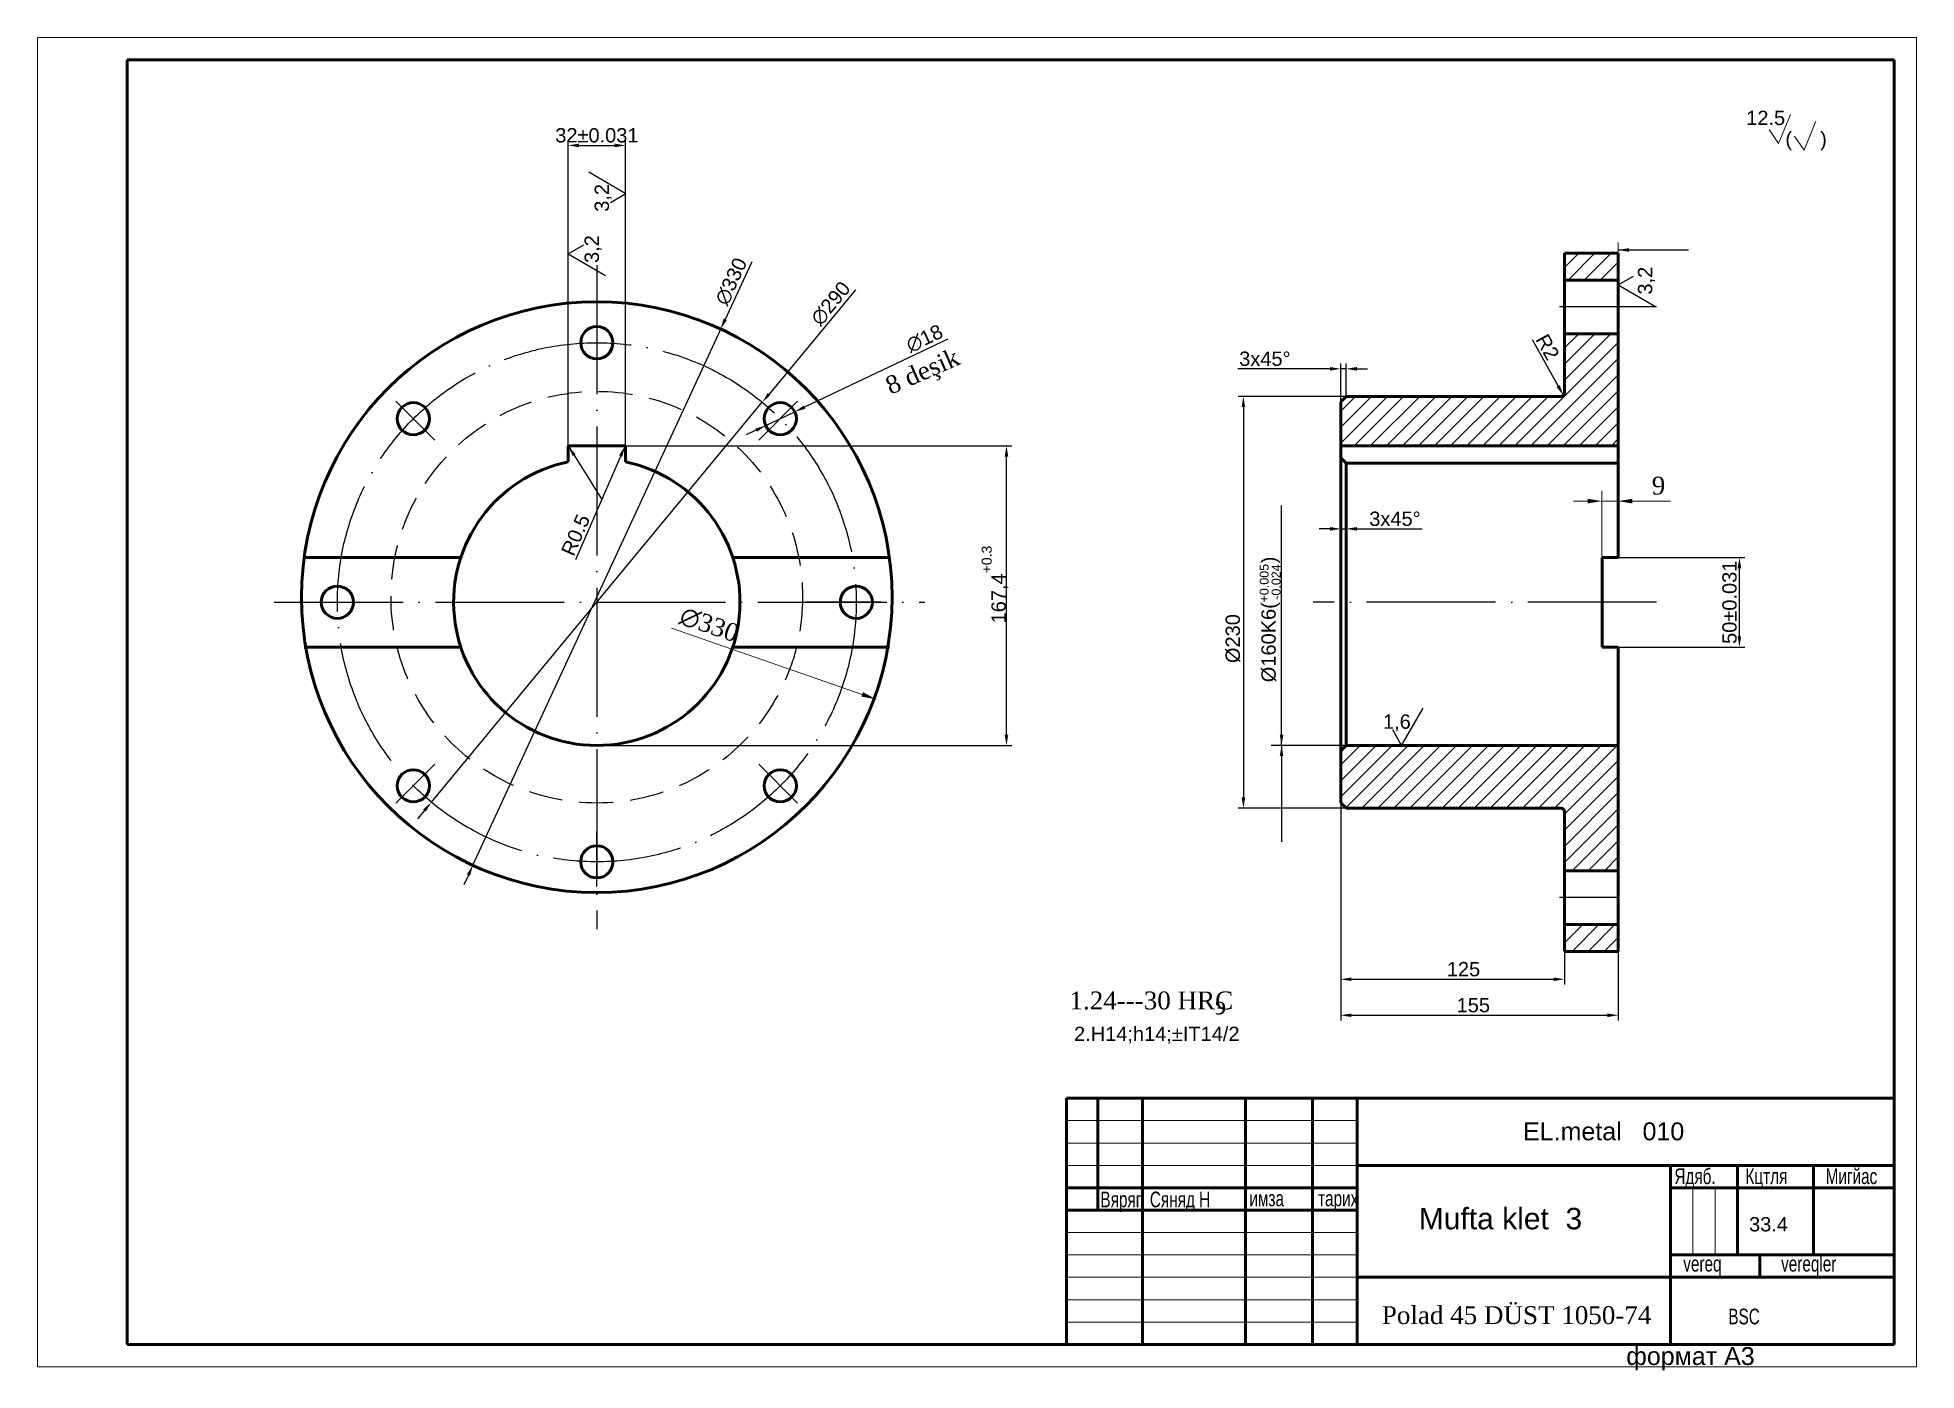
# Model space of a CAD drawing. Header units: millimetres. Extents: x -954 to 34898, y -2134 to 12006.
# Drawn here: x 17725 to 18775, y 5886 to 6631 of the extents above; entities that cross this region are included whole.
import ezdxf

# ---------------------------------------------------------------- set-up
doc = ezdxf.new("R2010")
doc.units = ezdxf.units.MM
doc.header["$LTSCALE"] = 3
doc.linetypes.add('ACAD_ISO04W100', pattern=[30, 24, -3, 0, -3])
doc.linetypes.add('DASHED2', pattern=[9.525, 6.35, -3.175])
doc.layers.add('Выносные эл-ты', color=7, linetype='Continuous')
for name, color, linetype, lineweight in [('Геометрия', 7, 'Continuous', 50), ('контурная', 7, 'Continuous', 50), ('невидимые', 7, 'DASHED2', 25), ('осевые', 1, 'ACAD_ISO04W100', 25), ('размерные', 7, 'Continuous', 25), ('тонкая', 7, 'Continuous', 20), ('тонкий', 7, 'Continuous', 20)]:
    doc.layers.add(name, color=color, linetype=linetype, lineweight=lineweight)
doc.styles.add('s1v3.5', font='arial.ttf', dxfattribs={"width": 0.7, "height": 3.5})
doc.styles.add('s2.5v4', font='times.ttf', dxfattribs={"height": 10})
doc.styles.add('s2v4', font='arial.ttf', dxfattribs={"height": 8})
doc.styles.add('s4v4', font='arial.ttf', dxfattribs={"height": 16})
doc.styles.get("Standard").update_dxf_attribs({"font": 'arial.ttf'})
doc.dimstyles.new('s2.5v4', dxfattribs={"dimtxt": 10, "dimasz": 8, "dimexe": 5.5, "dimexo": 0.5, "dimgap": 3.5, "dimtad": 1, "dimdec": 0, "dimtxsty": 's2.5v4', "dimcen": 2.5, "dimclrd": 256, "dimclre": 1, "dimclrt": 256, "dimadec": 0, "dimazin": 0, "dimtfac": 1, "dimtdec": 0, "dimtmove": 0, "dimatfit": 3, "dimfxl": 1, "dimlwd": -1, "dimlwe": -1, "dimarcsym": 0})
doc.dimstyles.new('s2v4', dxfattribs={"dimtxt": 8, "dimasz": 6, "dimexe": 3, "dimexo": 0, "dimgap": 1.5, "dimtad": 1, "dimtxsty": 'Standard', "dimcen": 2.5, "dimadec": 0, "dimazin": 0, "dimtfac": 1, "dimtmove": 0, "dimatfit": 3, "dimfxl": 1, "dimarcsym": 0})
pattern_1 = [(45, (-3133.804, -19116.0097), (-4.4901281, 4.4901281), [])]

msp = doc.modelspace()

# ---------------------------------------------------------------- texts
at = {"layer": 'Выносные эл-ты'}
for p in [(18044.253, 6533.642), (18038.625, 6505.023), (18627.29, 6487.374)]:
    msp.add_text('3,2', height=8, rotation=90, dxfattribs=at).set_placement(p)
msp.add_text('1,6', height=8, dxfattribs=at).set_placement((18476.821, 6244.838))
at = {"layer": 'размерные'}
for s, height, p in [('+0.005', 5, (18412.882, 6315.393)), ('%%C160K6(       )', 8, (18416.847, 6270.826)), ('-0.024', 5, (18419.557, 6316.918))]:
    msp.add_text(s, height=height, rotation=90, dxfattribs=at).set_placement(p)
at = {"layer": 'тонкая', "style": 's2.5v4'}
msp.add_text('8 deşik', height=10, rotation=23.693669, dxfattribs=at).set_placement((18201.623, 6431.318))
at = {"layer": 'тонкая'}
for s, style, p in [('1.24---30 HRC', 's2.5v4', (18301.606, 6088.072)), ('э', 's2.5v4', (18382.733, 6085.248)), ('EL.metal   010', 's4v4', (18555.099, 6014.958)), ('Polad 45 DÜST 1050-74', 's2.5v4', (18476.172, 5912.297)), ('формат А3', 's4v4', (18612.782, 5889.434))]:
    msp.add_text(s, height=10, dxfattribs=dict(at, style=style)).set_placement(p)
at = {"layer": 'тонкая', "style": 's1v3.5', "width": 0.7}
for s, p in [('Ядяб.       Кцтля         Мигйас', (18639.654, 5990.492)), ('Вяряг  Сяняд Н', (18318.918, 5977.536)), ('имза        тарих', (18402.155, 5978.125)), ('vereq              vereqler', (18644.623, 5941.649)), ('BSC', (18669.818, 5912.149))]:
    msp.add_text(s, height=8.75, dxfattribs=at).set_placement(p)
at = {"layer": 'тонкий', "style": 's2v4'}
for s, height, p in [('12.5', 8, (18679.813, 6582.073)), ('(', 8, (18701.712, 6570.349)), (')', 8, (18721.156, 6570.349)), ('2.H14;h14;%%PIT14/2', 8, (18304.147, 6070.411)), ('Mufta klet  3             ', 12, (18496.833, 5965.227)), ('33.4', 8, (18681.389, 5964.054))]:
    msp.add_text(s, height=height, dxfattribs=at).set_placement(p)

# ---------------------------------------------------------------- blocks, each defined once
blk = doc.blocks.new('*D1180')
at = {"layer": 'Defpoints', "color": 0, "transparency": 16777216}
for p in [(18453.2, 6203.5), (18608.2, 6120.5), (18608.2, 6084.8)]:
    blk.add_point(p, dxfattribs=at)
at = {"layer": 'размерные', "color": 0, "lineweight": -2, "transparency": 16777216}
for p, q in [((18453.2, 6203.5), (18453.2, 6081.8)), ((18608.2, 6120.5), (18608.2, 6081.8)), ((18459.2, 6084.8), (18602.2, 6084.8))]:
    blk.add_line(p, q, dxfattribs=at)
at = {"layer": 'размерные', "color": 0, "transparency": 16777216}
for points in [[(18459.2, 6085.8), (18459.2, 6083.8), (18453.2, 6084.8)], [(18602.2, 6085.8), (18602.2, 6083.8), (18608.2, 6084.8)]]:
    blk.add_solid(points, dxfattribs=at)
at = {"layer": 'размерные', "color": 0, "transparency": 16777216, "insert": (18527.3, 6090.4), "char_height": 8, "attachment_point": 5}
blk.add_mtext('155', dxfattribs=at)
blk = doc.blocks.new('*D1181')
at = {"layer": 'Defpoints', "color": 0, "transparency": 16777216}
for p in [(18578.2, 6145.5), (18453.2, 6120.9), (18578.2, 6104.9)]:
    blk.add_point(p, dxfattribs=at)
at = {"layer": 'размерные', "color": 0, "lineweight": -2, "transparency": 16777216}
for p, q in [((18578.2, 6145.5), (18578.2, 6101.9)), ((18453.2, 6120.9), (18453.2, 6101.9)), ((18459.2, 6104.9), (18572.2, 6104.9))]:
    blk.add_line(p, q, dxfattribs=at)
at = {"layer": 'размерные', "color": 0, "transparency": 16777216}
for points in [[(18459.2, 6105.9), (18459.2, 6103.9), (18453.2, 6104.9)], [(18572.2, 6105.9), (18572.2, 6103.9), (18578.2, 6104.9)]]:
    blk.add_solid(points, dxfattribs=at)
at = {"layer": 'размерные', "color": 0, "transparency": 16777216, "insert": (18521.8, 6110.5), "char_height": 8, "attachment_point": 5}
blk.add_mtext('125', dxfattribs=at)
blk = doc.blocks.new('*D1182')
at = {"layer": 'Defpoints', "color": 0, "transparency": 16777216}
for p in [(18453.2, 6356.5), (18456.2, 6356.5), (18456.2, 6356.5)]:
    blk.add_point(p, dxfattribs=at)
at = {"layer": 'размерные', "color": 0, "lineweight": -2, "transparency": 16777216}
for p, q in [((18447.2, 6356.5), (18441.2, 6356.5)), ((18453.2, 6356.5), (18453.2, 6359.5)), ((18453.2, 6356.5), (18456.2, 6356.5)), ((18456.2, 6356.5), (18456.2, 6359.5)), ((18462.2, 6356.5), (18498.7, 6356.5))]:
    blk.add_line(p, q, dxfattribs=at)
at = {"layer": 'размерные', "color": 0, "transparency": 16777216}
for points in [[(18447.2, 6357.5), (18447.2, 6355.5), (18453.2, 6356.5)], [(18462.2, 6357.5), (18462.2, 6355.5), (18456.2, 6356.5)]]:
    blk.add_solid(points, dxfattribs=at)
at = {"layer": 'размерные', "color": 0, "transparency": 16777216, "insert": (18483.5, 6362.1), "char_height": 8, "attachment_point": 5}
blk.add_mtext('3{\\fArial|b0|i0|c204|p34;х45°}', dxfattribs=at)
blk = doc.blocks.new('*D1183')
at = {"layer": 'Defpoints', "color": 0, "transparency": 16777216}
for p in [(18456.2, 6430.5), (18398.8, 6200.5), (18456.2, 6200.5)]:
    blk.add_point(p, dxfattribs=at)
at = {"layer": 'размерные', "color": 0, "lineweight": -2, "transparency": 16777216}
for p, q in [((18456.2, 6430.5), (18395.8, 6430.5)), ((18398.8, 6424.5), (18398.8, 6206.5)), ((18456.2, 6200.5), (18395.8, 6200.5))]:
    blk.add_line(p, q, dxfattribs=at)
at = {"layer": 'размерные', "color": 0, "transparency": 16777216}
for points in [[(18397.8, 6424.5), (18399.8, 6424.5), (18398.8, 6430.5)], [(18397.8, 6206.5), (18399.8, 6206.5), (18398.8, 6200.5)]]:
    blk.add_solid(points, dxfattribs=at)
at = {"layer": 'размерные', "color": 0, "transparency": 16777216, "insert": (18393, 6295.2), "char_height": 8, "attachment_point": 5, "rotation": 90}
blk.add_mtext('%%c230', dxfattribs=at)
blk = doc.blocks.new('*D1184')
at = {"layer": 'Defpoints', "color": 0, "transparency": 16777216}
for p in [(18453.2, 6445.9), (18453.2, 6427.5), (18456.2, 6430.5)]:
    blk.add_point(p, dxfattribs=at)
at = {"layer": 'размерные', "color": 0, "lineweight": -2, "transparency": 16777216}
for p, q in [((18453.2, 6427.5), (18453.2, 6448.9)), ((18456.2, 6430.5), (18456.2, 6448.9)), ((18447.2, 6445.9), (18395.6, 6445.9)), ((18456.2, 6445.9), (18453.2, 6445.9)), ((18462.2, 6445.9), (18468.2, 6445.9))]:
    blk.add_line(p, q, dxfattribs=at)
at = {"layer": 'размерные', "color": 0, "transparency": 16777216}
for points in [[(18447.2, 6446.9), (18447.2, 6444.9), (18453.2, 6445.9)], [(18462.2, 6446.9), (18462.2, 6444.9), (18456.2, 6445.9)]]:
    blk.add_solid(points, dxfattribs=at)
at = {"layer": 'размерные', "color": 0, "transparency": 16777216, "insert": (18410.8, 6451.5), "char_height": 8, "attachment_point": 5}
blk.add_mtext('3{\\fArial|b0|i0|c204|p34;х45°}', dxfattribs=at)
blk = doc.blocks.new('*D1185')
at = {"layer": 'Defpoints', "color": 0, "transparency": 16777216}
for p in [(18576.7, 6432.8), (18577.6, 6431.1)]:
    blk.add_point(p, dxfattribs=at)
at = {"layer": 'размерные', "color": 0, "lineweight": -2, "transparency": 16777216}
blk.add_line((18560.1, 6462.3), (18574.7, 6436.3), dxfattribs=at)
at = {"layer": 'размерные', "color": 0, "transparency": 16777216}
blk.add_solid([(18575.6, 6436.8), (18573.8, 6435.8), (18577.6, 6431.1)], dxfattribs=at)
at = {"layer": 'размерные', "color": 0, "transparency": 16777216, "insert": (18568.8, 6458.1), "char_height": 8, "attachment_point": 5, "rotation": 299.363}
blk.add_mtext('R2', dxfattribs=at)
blk = doc.blocks.new('*D1186')
at = {"layer": 'Defpoints', "color": 0, "transparency": 16777216}
for p in [(18052.9, 6402.9), (18266.4, 6402.9), (18037.5, 6235.5)]:
    blk.add_point(p, dxfattribs=at)
at = {"layer": 'размерные', "color": 0, "lineweight": -2, "transparency": 16777216}
for p, q in [((18052.9, 6402.9), (18269.4, 6402.9)), ((18266.4, 6241.5), (18266.4, 6396.9)), ((18037.5, 6235.5), (18269.4, 6235.5))]:
    blk.add_line(p, q, dxfattribs=at)
at = {"layer": 'размерные', "color": 0, "transparency": 16777216}
for points in [[(18265.4, 6396.9), (18267.4, 6396.9), (18266.4, 6402.9)], [(18265.4, 6241.5), (18267.4, 6241.5), (18266.4, 6235.5)]]:
    blk.add_solid(points, dxfattribs=at)
at = {"layer": 'размерные', "color": 0, "transparency": 16777216, "insert": (18260, 6325.4), "char_height": 8, "attachment_point": 5, "rotation": 90}
blk.add_mtext('167,4{\\H0.7x;\\S+0.3^ ;}', dxfattribs=at)
blk = doc.blocks.new('*D1187')
at = {"layer": 'Defpoints', "color": 0, "transparency": 16777216}
for p in [(18052.9, 6402), (18053.2, 6402.7)]:
    blk.add_point(p, dxfattribs=at)
at = {"layer": 'размерные', "color": 0, "lineweight": -2, "transparency": 16777216}
blk.add_line((18025.7, 6339.3), (18050.8, 6397.2), dxfattribs=at)
at = {"layer": 'размерные', "color": 0, "transparency": 16777216}
blk.add_solid([(18049.9, 6397.6), (18051.7, 6396.8), (18053.2, 6402.7)], dxfattribs=at)
at = {"layer": 'размерные', "color": 0, "transparency": 16777216, "insert": (18025.6, 6353.1), "char_height": 8, "attachment_point": 5, "rotation": 66.5541}
blk.add_mtext('R0.5', dxfattribs=at)
blk = doc.blocks.new('*D1188')
at = {"layer": 'Defpoints', "color": 0, "transparency": 16777216}
for p in [(18053.5, 6570.7), (18021.5, 6402.4), (18053.5, 6402)]:
    blk.add_point(p, dxfattribs=at)
at = {"layer": 'размерные', "color": 0, "lineweight": -2, "transparency": 16777216}
for p, q in [((18021.5, 6402.4), (18021.5, 6573.7)), ((18053.5, 6402), (18053.5, 6573.7)), ((18027.5, 6570.7), (18047.5, 6570.7))]:
    blk.add_line(p, q, dxfattribs=at)
at = {"layer": 'размерные', "color": 0, "transparency": 16777216}
for points in [[(18027.5, 6571.7), (18027.5, 6569.7), (18021.5, 6570.7)], [(18047.5, 6571.7), (18047.5, 6569.7), (18053.5, 6570.7)]]:
    blk.add_solid(points, dxfattribs=at)
at = {"layer": 'размерные', "color": 0, "transparency": 16777216, "insert": (18037.5, 6576.3), "char_height": 8, "attachment_point": 5}
blk.add_mtext('32%%P0.031', dxfattribs=at)
blk = doc.blocks.new('*D1189')
at = {"layer": 'Defpoints', "color": 0, "transparency": 16777216}
for p in [(17881.6, 6369.6), (18193.3, 6261.4)]:
    blk.add_point(p, dxfattribs=at)
at = {"layer": 'тонкая', "transparency": 16777216}
blk.add_line((18079.2, 6301), (18185.8, 6264), dxfattribs=at)
blk.add_solid([(18186.2, 6265.3), (18185.3, 6262.8), (18193.3, 6261.4)], dxfattribs=at)
at = {"layer": 'тонкая', "transparency": 16777216, "insert": (18100.3, 6302.9), "char_height": 10, "attachment_point": 5, "rotation": 340.8578, "style": 's2.5v4'}
blk.add_mtext('∅330', dxfattribs=at)
blk = doc.blocks.new('*D1190')
at = {"layer": 'Defpoints', "color": 0, "transparency": 16777216}
for p in [(18608.2, 6340.5), (18676, 6340.5), (18608.2, 6290.5)]:
    blk.add_point(p, dxfattribs=at)
at = {"layer": 'размерные', "color": 0, "lineweight": -2, "transparency": 16777216}
for p, q in [((18608.2, 6340.5), (18679, 6340.5)), ((18676, 6296.5), (18676, 6334.5)), ((18608.2, 6290.5), (18679, 6290.5))]:
    blk.add_line(p, q, dxfattribs=at)
at = {"layer": 'размерные', "color": 0, "transparency": 16777216}
for points in [[(18675, 6334.5), (18677, 6334.5), (18676, 6340.5)], [(18675, 6296.5), (18677, 6296.5), (18676, 6290.5)]]:
    blk.add_solid(points, dxfattribs=at)
at = {"layer": 'размерные', "color": 0, "transparency": 16777216, "insert": (18670.5, 6315.5), "char_height": 8, "attachment_point": 5, "rotation": 90}
blk.add_mtext('50%%P0.031', dxfattribs=at)
blk = doc.blocks.new('*D1191')
at = {"layer": 'Defpoints', "color": 0, "transparency": 16777216}
for p in [(18608.2, 6372), (18608.2, 6372), (18599.2, 6340.5)]:
    blk.add_point(p, dxfattribs=at)
at = {"layer": 'тонкая', "color": 1, "transparency": 16777216}
for p, q in [((18599.2, 6341), (18599.2, 6377.5)), ((18608.2, 6372.5), (18608.2, 6377.5))]:
    blk.add_line(p, q, dxfattribs=at)
at = {"layer": 'тонкая', "transparency": 16777216}
for p, q in [((18591.2, 6372), (18583.2, 6372)), ((18599.2, 6372), (18608.2, 6372)), ((18616.2, 6372), (18637.4, 6372))]:
    blk.add_line(p, q, dxfattribs=at)
for points in [[(18591.2, 6373.3), (18591.2, 6370.7), (18599.2, 6372)], [(18616.2, 6373.3), (18616.2, 6370.7), (18608.2, 6372)]]:
    blk.add_solid(points, dxfattribs=at)
at = {"layer": 'тонкая', "transparency": 16777216, "insert": (18630.8, 6380.6), "char_height": 10, "attachment_point": 5, "style": 's2.5v4'}
blk.add_mtext('9', dxfattribs=at)
blk = doc.blocks.new('*D1192')
at = {"layer": 'Defpoints', "color": 0, "transparency": 16777216}
for p in [(18106.7, 6468.1), (17968.2, 6168.6)]:
    blk.add_point(p, dxfattribs=at)
at = {"layer": 'размерные', "color": 0, "lineweight": -2, "transparency": 16777216}
for p, q in [((18124.1, 6505.6), (18109.2, 6473.5)), ((17968.2, 6168.6), (18106.7, 6468.1)), ((17965.7, 6163.1), (17963.1, 6157.7))]:
    blk.add_line(p, q, dxfattribs=at)
at = {"layer": 'размерные', "color": 0, "transparency": 16777216}
for points in [[(18108.3, 6474), (18110.1, 6473.1), (18106.7, 6468.1)], [(17964.8, 6163.6), (17966.6, 6162.7), (17968.2, 6168.6)]]:
    blk.add_solid(points, dxfattribs=at)
at = {"layer": 'размерные', "color": 0, "transparency": 16777216, "insert": (18112.6, 6494.7), "char_height": 8, "attachment_point": 5, "rotation": 65.1782}
blk.add_mtext('∅330', dxfattribs=at)
blk = doc.blocks.new('*D1193')
at = {"layer": 'Defpoints', "color": 0, "transparency": 16777216}
for p in [(18129.9, 6427.2), (17945, 6203.8)]:
    blk.add_point(p, dxfattribs=at)
at = {"layer": 'размерные', "color": 0, "lineweight": -2, "transparency": 16777216}
for p, q in [((18182, 6490), (18133.8, 6431.8)), ((17945, 6203.8), (18129.9, 6427.2)), ((17941.1, 6199.2), (17937.3, 6194.6))]:
    blk.add_line(p, q, dxfattribs=at)
at = {"layer": 'размерные', "color": 0, "transparency": 16777216}
for points in [[(18133, 6432.4), (18134.5, 6431.2), (18129.9, 6427.2)], [(17940.4, 6199.8), (17941.9, 6198.6), (17945, 6203.8)]]:
    blk.add_solid(points, dxfattribs=at)
at = {"layer": 'размерные', "color": 0, "transparency": 16777216, "insert": (18168.2, 6482.4), "char_height": 8, "attachment_point": 5, "rotation": 50.3691}
blk.add_mtext('∅290', dxfattribs=at)
blk = doc.blocks.new('*D1194')
at = {"layer": 'Defpoints', "color": 0, "transparency": 16777216}
for p in [(18148.1, 6421.9), (18131.9, 6414.2)]:
    blk.add_point(p, dxfattribs=at)
at = {"layer": 'размерные', "color": 0, "lineweight": -2, "transparency": 16777216}
for p, q in [((18233.6, 6462.5), (18153.5, 6424.5)), ((18131.9, 6414.2), (18148.1, 6421.9)), ((18126.4, 6411.6), (18121, 6409))]:
    blk.add_line(p, q, dxfattribs=at)
at = {"layer": 'размерные', "color": 0, "transparency": 16777216}
for points in [[(18153.1, 6425.4), (18154, 6423.6), (18148.1, 6421.9)], [(18126, 6412.5), (18126.9, 6410.7), (18131.9, 6414.2)]]:
    blk.add_solid(points, dxfattribs=at)
at = {"layer": 'размерные', "color": 0, "transparency": 16777216, "insert": (18220.6, 6462.8), "char_height": 8, "attachment_point": 5, "rotation": 25.4171}
blk.add_mtext('∅18', dxfattribs=at)

# ---------------------------------------------------------------- dimensions: what is measured, and where the dimension line sits
at = {"layer": 'размерные'}
for base, p1, p2, text, picture, middle in [((18053.454, 6570.697), (18021.454, 6402.407), (18053.454, 6401.998), '<>%%P0.031', '*D1188', (18037.454, 6570.697)), ((18453.234, 6445.874), (18456.234, 6430.497), (18453.234, 6427.497), '<>{\\fArial|b0|i0|c204|p34;х45°}', '*D1184', (18410.83, 6445.874))]:
    dim = msp.add_linear_dim(base=base, p1=p1, p2=p2, text=text, dimstyle='s2v4', dxfattribs=at)
    dim.commit()
    dim.dimension.update_dxf_attribs({"geometry": picture, "text_midpoint": middle, "dimtype": 160})
dim = msp.add_diameter_dim_2p(p1=(17968.187, 6168.582), p2=(18106.72, 6468.096), dimstyle='s2v4', dxfattribs=at)
dim.commit()
dim.dimension.update_dxf_attribs({"geometry": '*D1192', "text_midpoint": (18112.647, 6494.746)})
for p1, p2, picture, middle in [((17944.967, 6203.833), (18129.94, 6427.182), '*D1193', (18172.643, 6478.744)), ((18131.855, 6414.175), (18148.113, 6421.901), '*D1194', (18223.082, 6457.526))]:
    dim = msp.add_diameter_dim_2p(p1=p1, p2=p2, dimstyle='s2v4', dxfattribs=at)
    dim.commit()
    dim.dimension.update_dxf_attribs({"geometry": picture, "text_midpoint": middle, "dimtype": 163})
dim = msp.add_radius_dim(center=(18576.668, 6432.826), mpoint=(18577.648, 6431.083), dimstyle='s2v4', dxfattribs=at)
dim.commit()
dim.dimension.update_dxf_attribs({"geometry": '*D1185', "text_midpoint": (18563.979, 6455.379), "dimtype": 164})
dim = msp.add_linear_dim(base=(18398.785, 6200.517), p1=(18456.234, 6430.497), p2=(18456.234, 6200.517), angle=90, text='%%c<>', dimstyle='s2v4', override={"dimdec": 0}, dxfattribs=at)
dim.commit()
dim.dimension.update_dxf_attribs({"geometry": '*D1183', "text_midpoint": (18398.785, 6295.205), "dimtype": 160})
dim = msp.add_radius_dim(center=(18052.867, 6402), mpoint=(18053.185, 6402.734), text='R0.5', dimstyle='s2v4', dxfattribs=at)
dim.commit()
dim.dimension.update_dxf_attribs({"geometry": '*D1187', "text_midpoint": (18030.707, 6350.905), "dimtype": 164})
dim = msp.add_linear_dim(base=(18266.354, 6402.907), p1=(18037.454, 6235.507), p2=(18052.888, 6402.907), angle=90, text='<>{\\H0.7x;\\S+0.3^ ;}', dimstyle='s2v4', dxfattribs=at)
dim.commit()
dim.dimension.update_dxf_attribs({"geometry": '*D1186', "text_midpoint": (18266.354, 6325.351), "dimtype": 160})
dim = msp.add_linear_dim(base=(18456.234, 6356.532), p1=(18453.234, 6356.532), p2=(18456.234, 6356.532), text='<>{\\fArial|b0|i0|c204|p34;х45°}', dimstyle='s2v4', dxfattribs=at)
dim.commit()
dim.dimension.update_dxf_attribs({"geometry": '*D1182', "text_midpoint": (18483.48, 6362.119)})
dim = msp.add_linear_dim(base=(18676.048, 6340.507), p1=(18608.234, 6290.507), p2=(18608.234, 6340.507), angle=90, text='50%%P0.031', dimstyle='s2v4', dxfattribs=at)
dim.commit()
dim.dimension.update_dxf_attribs({"geometry": '*D1190', "text_midpoint": (18670.461, 6315.507)})
for base, p1, p2, picture, middle in [((18608.234, 6084.775), (18453.234, 6203.517), (18608.234, 6120.507), '*D1180', (18527.315, 6084.775)), ((18578.234, 6104.893), (18453.234, 6120.919), (18578.234, 6145.507), '*D1181', (18521.762, 6104.893))]:
    dim = msp.add_linear_dim(base=base, p1=p1, p2=p2, dimstyle='s2v4', dxfattribs=at)
    dim.commit()
    dim.dimension.update_dxf_attribs({"geometry": picture, "text_midpoint": middle, "dimtype": 160})
at = {"layer": 'тонкая'}
dim = msp.add_linear_dim(base=(18608.234, 6372), p1=(18599.234, 6340.507), p2=(18608.234, 6372), dimstyle='s2.5v4', dxfattribs=at)
dim.commit()
dim.dimension.update_dxf_attribs({"geometry": '*D1191', "text_midpoint": (18630.816, 6380.601)})
dim = msp.add_diameter_dim_2p(p1=(17881.577, 6369.613), p2=(18193.33, 6261.402), dimstyle='s2.5v4', dxfattribs=at)
dim.commit()
dim.dimension.update_dxf_attribs({"geometry": '*D1189', "text_midpoint": (18097.471, 6294.675), "dimtype": 163})

# ---------------------------------------------------------------- hatches: boundary and pattern name
at = {"layer": 'тонкая'}
h = msp.add_hatch(dxfattribs=at)
h.set_pattern_fill('ANSI31', color=256, scale=2, style=0)
h.set_pattern_definition(pattern_1)
h.paths.add_polyline_path([(18608.234, 6510.507), (18578.234, 6510.507), (18578.234, 6495.507), (18608.234, 6495.507)])
h.paths.add_polyline_path([(18608.234, 6135.507), (18578.234, 6135.507), (18578.234, 6120.507), (18608.234, 6120.507)])
h = msp.add_hatch(dxfattribs=at)
h.set_pattern_fill('ANSI31', color=256, scale=2, style=0)
h.set_pattern_definition(pattern_1)
edge = h.paths.add_edge_path()
edge.add_line((18608.234, 6425.007), (18608.234, 6465.507))
edge.add_line((18608.234, 6465.507), (18578.234, 6465.507))
edge.add_line((18578.234, 6465.507), (18578.234, 6432.497))
edge.add_arc((18576.234, 6432.497), 2, -89.999999, 0, ccw=False)
edge.add_line((18576.234, 6430.497), (18456.234, 6430.497))
edge.add_line((18456.234, 6430.497), (18453.234, 6427.497))
edge.add_line((18453.234, 6427.497), (18453.234, 6402.907))
edge.add_line((18453.234, 6402.907), (18608.234, 6402.907))
edge.add_line((18608.234, 6402.907), (18608.234, 6425.007))
edge = h.paths.add_edge_path()
edge.add_line((18608.234, 6235.507), (18456.234, 6235.507))
edge.add_line((18456.234, 6235.507), (18453.234, 6232.507))
edge.add_line((18453.234, 6232.507), (18453.234, 6203.517))
edge.add_line((18453.234, 6203.517), (18456.234, 6200.517))
edge.add_line((18456.234, 6200.517), (18576.234, 6200.517))
edge.add_arc((18576.234, 6198.517), 2, 0, 89.999999, ccw=False)
edge.add_line((18578.234, 6198.517), (18578.234, 6165.507))
edge.add_line((18578.234, 6165.507), (18608.234, 6165.507))
edge.add_line((18608.234, 6165.507), (18608.234, 6235.507))

# ---------------------------------------------------------------- linework, layer by layer
at = {"layer": 'Выносные эл-ты'}
for p, q in [((18053.765, 6543.68), (18032.98, 6555.68)), ((18053.765, 6543.68), (18045.104, 6538.68)), ((18021.454, 6510.077), (18030.114, 6515.077)), ((18021.454, 6510.077), (18042.238, 6498.077)), ((18608.234, 6492.747), (18616.894, 6497.747)), ((18608.234, 6492.747), (18629.019, 6480.747)), ((18487.228, 6235.507), (18499.228, 6256.292)), ((18487.228, 6235.507), (18482.228, 6244.168))]:
    msp.add_line(p, q, dxfattribs=at)
at = {"layer": 'Геометрия'}
for p, q in [((18578.234, 6510.507), (18578.234, 6432.497)), ((18608.234, 6510.507), (18578.234, 6510.507)), ((18608.234, 6425.007), (18608.234, 6510.507)), ((18578.234, 6495.507), (18608.234, 6495.507)), ((18578.234, 6465.507), (18608.234, 6465.507)), ((18453.234, 6427.497), (18456.234, 6430.497)), ((18453.234, 6315.507), (18453.234, 6427.497)), ((18456.234, 6430.497), (18576.234, 6430.497)), ((18608.234, 6425.007), (18608.234, 6340.507)), ((18608.234, 6402.907), (18453.234, 6402.907)), ((18456.234, 6393.121), (18453.234, 6396.121)), ((18456.234, 6393.121), (18456.234, 6235.507)), ((18608.234, 6393.121), (18456.234, 6393.121)), ((17961.46, 6340.507), (17873.95, 6340.507)), ((18113.447, 6340.507), (18200.958, 6340.507)), ((18608.234, 6340.507), (18599.234, 6340.507)), ((18599.234, 6340.507), (18599.234, 6290.507)), ((18453.234, 6315.507), (18453.234, 6203.517)), ((17961.46, 6290.507), (17873.95, 6290.507)), ((18113.447, 6290.507), (18200.958, 6290.507)), ((18599.234, 6290.507), (18608.234, 6290.507)), ((18608.234, 6290.507), (18608.234, 6120.507)), ((18456.234, 6235.507), (18453.234, 6232.507)), ((18456.234, 6235.507), (18608.234, 6235.507)), ((18453.234, 6203.517), (18456.234, 6200.517)), ((18456.234, 6200.517), (18576.234, 6200.517)), ((18578.234, 6120.507), (18578.234, 6198.517)), ((18578.234, 6165.507), (18608.234, 6165.507)), ((18578.234, 6135.507), (18608.234, 6135.507)), ((18608.234, 6120.507), (18578.234, 6120.507))]:
    msp.add_line(p, q, dxfattribs=at)
for centre, start, end in [((18576.234, 6432.497), 270, 0), ((18576.234, 6198.517), 0, 90)]:
    msp.add_arc(centre, 2, start, end, dxfattribs=at)
at = {"layer": 'контурная'}
for p, q in [((17774.923, 5900.928), (17774.923, 6618.428)), ((17774.923, 6618.428), (18762.423, 6618.428)), ((18762.423, 6618.428), (18762.423, 5900.928)), ((18021.454, 6402.407), (18021.454, 6393.891)), ((18037.454, 6402.907), (18021.954, 6402.907)), ((18037.454, 6402.907), (18052.954, 6402.907)), ((18053.454, 6402.407), (18053.454, 6393.891)), ((18299.923, 6038.428), (18299.923, 5900.928)), ((18317.423, 6038.428), (18317.423, 5975.928)), ((18342.423, 6038.428), (18342.423, 5900.928)), ((18399.923, 6038.428), (18399.923, 5900.928)), ((18299.923, 5988.428), (18462.423, 5988.428)), ((18462.423, 5988.428), (18462.423, 5975.928)), ((18462.423, 5975.928), (18299.923, 5975.928)), ((18687.423, 5950.928), (18687.423, 5944.678)), ((18687.423, 5944.678), (18687.423, 5938.428)), ((18762.423, 5900.928), (17774.923, 5900.928))]:
    msp.add_line(p, q, dxfattribs=at)
for points in [[(18299.923, 6038.428), (18762.423, 6038.428), (18762.423, 6000.928), (18462.423, 6000.928)], [(18437.423, 6038.428), (18437.423, 5900.928)], [(18462.423, 6038.428), (18462.423, 5900.928)], [(18637.423, 5900.928), (18637.423, 6000.928)], [(18674.923, 6000.928), (18674.923, 5950.928)], [(18717.423, 6000.928), (18717.423, 5950.928)], [(18762.423, 5988.428), (18637.423, 5988.428)], [(18762.423, 5950.928), (18637.423, 5950.928)], [(18462.423, 5938.428), (18762.423, 5938.428)]]:
    msp.add_lwpolyline(points, dxfattribs=at)
for centre, radius in [((18037.454, 6318.339), 165), ((18037.454, 6460.507), 9), ((17934.923, 6418.038), 9), ((18139.984, 6418.038), 9), ((17892.454, 6315.507), 9), ((18182.454, 6315.507), 9), ((17934.923, 6212.977), 9), ((18139.984, 6212.977), 9), ((18037.454, 6170.507), 9)]:
    msp.add_circle(centre, radius, dxfattribs=at)
for centre, radius, start, end in [((18021.954, 6402.407), 0.5, 90, 180), ((18052.954, 6402.407), 0.5, 0, 90), ((18037.454, 6315.507), 80, 101.536959, 78.463041)]:
    msp.add_arc(centre, radius, start, end, dxfattribs=at)
at = {"layer": 'невидимые'}
msp.add_circle((18037.454, 6318.339), 115, dxfattribs=at)
at = {"layer": 'осевые'}
for p, q in [((18037.454, 6503.781), (18037.454, 6132.897)), ((18629.734, 6480.507), (18575.429, 6480.507)), ((18037.454, 6474.239), (18037.454, 6443.542)), ((17925.213, 6427.748), (17946.919, 6406.042)), ((18149.694, 6427.748), (18127.988, 6406.042)), ((17857.199, 6315.507), (18220.845, 6315.507)), ((17878.722, 6315.507), (17909.419, 6315.507)), ((17882.454, 6315.507), (17920.803, 6315.507)), ((18192.454, 6315.507), (18154.104, 6315.507)), ((18196.185, 6315.507), (18165.488, 6315.507)), ((18629.734, 6315.507), (18437.734, 6315.507)), ((17925.213, 6203.267), (17946.919, 6224.973)), ((18149.694, 6203.267), (18127.988, 6224.973)), ((18037.454, 6156.776), (18037.454, 6187.473)), ((18608.234, 6150.507), (18575.429, 6150.507))]:
    msp.add_line(p, q, dxfattribs=at)
msp.add_circle((18037.454, 6315.507), 145, dxfattribs=at)
at = {"layer": 'размерные'}
msp.add_line((18456.234, 6235.507), (18414.303, 6235.507), dxfattribs=at)
at = {"layer": 'тонкая'}
for p, q in [((17724.923, 5888.428), (17724.923, 6630.928)), ((17724.923, 6630.928), (18774.923, 6630.928)), ((18774.923, 6630.928), (18774.923, 5888.428)), ((18608.234, 6485.507), (18608.234, 6516.503)), ((18576.234, 6430.497), (18576.234, 6430.497)), ((18576.234, 6200.517), (18576.234, 6200.517)), ((18299.923, 6038.428), (18762.423, 6038.428)), ((18774.923, 5888.428), (17724.923, 5888.428))]:
    msp.add_line(p, q, dxfattribs=at)
for points in [[(18762.423, 5900.928), (18762.423, 6038.428), (18299.923, 6038.428), (18299.923, 5900.928), (18299.923, 6038.428), (18317.423, 6038.428), (18317.423, 5975.928), (18299.923, 5975.928), (18462.423, 5975.928), (18462.423, 6038.428), (18462.423, 5900.928), (18437.423, 5900.928), (18437.423, 6038.428), (18399.923, 6038.428), (18399.923, 5900.928), (18342.423, 5900.928), (18342.423, 6038.428)], [(18299.923, 6038.428), (18299.923, 6025.928), (18462.423, 6025.928), (18462.423, 6013.428), (18299.923, 6013.428), (18299.923, 6000.928), (18762.423, 6000.928), (18637.423, 6000.928), (18637.423, 5900.928), (18637.423, 5938.428), (18762.423, 5938.428), (18762.423, 5950.928), (18637.423, 5950.928), (18637.423, 5988.428), (18762.423, 5988.428), (18762.423, 6000.928), (18717.423, 6000.928), (18717.423, 5950.928), (18674.923, 5950.928), (18674.923, 6000.928), (18674.923, 5988.428), (18662.423, 5988.428), (18662.423, 5950.928), (18649.923, 5950.928), (18649.923, 5988.428), (18649.923, 5950.928), (18687.423, 5950.928), (18687.423, 5938.428)], [(18299.923, 6000.928), (18299.923, 5988.428), (18462.423, 5988.428), (18462.423, 5963.428), (18299.923, 5963.428), (18299.923, 5950.928), (18462.423, 5950.928), (18462.423, 5938.428), (18299.923, 5938.428), (18299.923, 5925.928), (18462.423, 5925.928), (18462.423, 5913.428), (18299.923, 5913.428), (18299.923, 5938.428), (18637.423, 5938.428)]]:
    msp.add_lwpolyline(points, dxfattribs=at)
at = {"layer": 'тонкий'}
for points in [[(18692.551, 6579.552), (18697.919, 6571.781), (18704.534, 6587.933)], [(18706.74, 6575.876), (18712.108, 6568.105), (18718.723, 6584.257)], [(18299.923, 5900.928), (18762.423, 5900.928)]]:
    msp.add_lwpolyline(points, dxfattribs=at)

msp.set_redraw_order([(e.dxf.handle, doc.entitydb.next_handle()) for e in msp.query("TEXT MTEXT ATTDEF DIMENSION ARC_DIMENSION")])  # texts and dimensions are drawn at this point

# ---------------------------------------------------------------- leaders
at = {"layer": 'размерные'}
for points in [[(18608.234, 6512.296), (18647.492, 6512.296)], [(18021.572, 6402.766), (18040.274, 6372.965)], [(18420.126, 6235.507), (18420.126, 6369.592)], [(18420.122, 6235.671), (18420.122, 6181.668)]]:
    msp.add_leader(points, dimstyle='s2v4', dxfattribs=at)

doc.saveas('drawing.dxf')
